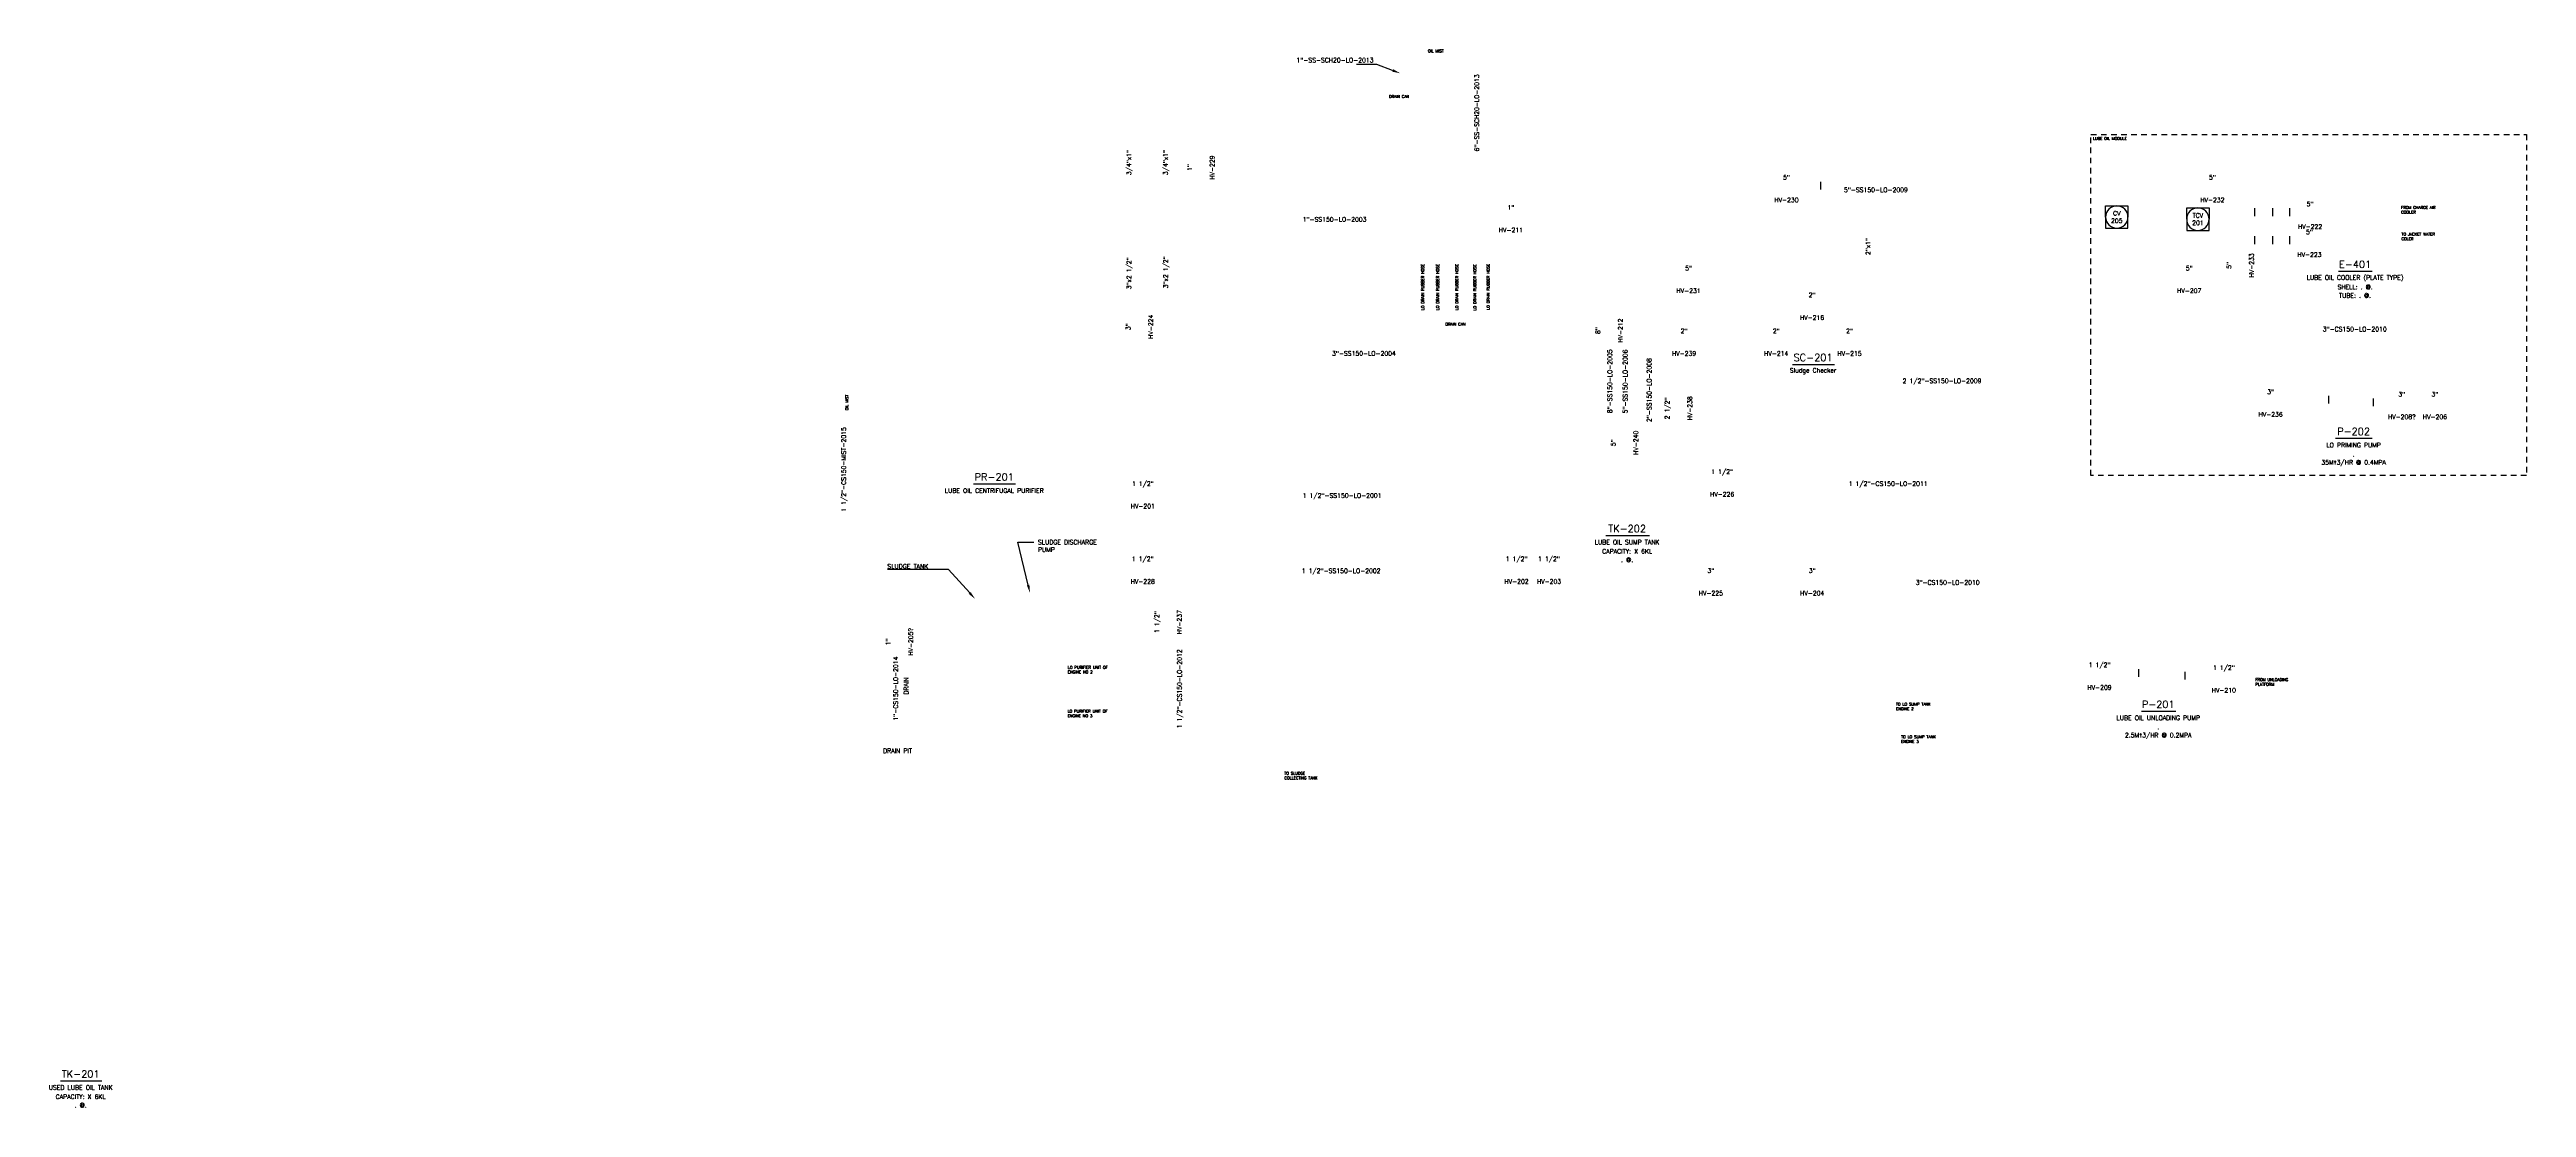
# Model space of a CAD drawing. Header units: inches. Extents: x -14.7 to 40.7, y -10.6 to 13.
import ezdxf
from ezdxf import colors
from ezdxf.entities.mleader import LeaderData, LeaderLine
from ezdxf.enums import TextEntityAlignment as Align
from ezdxf.math import Vec2, Vec3

# ---------------------------------------------------------------- set-up
doc = ezdxf.new("R2010")
doc.units = ezdxf.units.IN
doc.header["$MEASUREMENT"] = 0
doc.linetypes.add('HIDDEN2', pattern=[0.1875, 0.125, -0.0625])
doc.layers.add('Instrument', color=2, linetype='Continuous')
doc.layers.add('Text', color=7, linetype='Continuous')
doc.layers.add('no plot', color=41, linetype='HIDDEN2', plot=False)
doc.styles.get("Standard").update_dxf_attribs({"font": 'romans.shx', "height": 0.1})

# ---------------------------------------------------------------- blocks, each defined once
blk = doc.blocks.new('Pipeline Tag_block')
at = {"color": 0, "linetype": 'ByBlock', "lineweight": -2}
blk.add_attdef('#(TargetObject.Tag)', text='', height=0.1, dxfattribs=at).set_placement((0, 0), align=Align.MIDDLE_CENTER)
blk = doc.blocks.new('Valve Label_block')
at = {"color": 0, "linetype": 'ByBlock', "lineweight": -2}
blk.add_attdef('#(TargetObject.Size)', text='', height=0.1, dxfattribs=at).set_placement((0, 0.1875), align=Align.BOTTOM_CENTER)
blk.add_attdef('#(TargetObject.Tag)', text='', height=0.1, dxfattribs=at).set_placement((0, -0.1875), align=Align.TOP_CENTER)
blk = doc.blocks.new('AdjacentPipeReducerStyle_block')
at = {"color": 0, "linetype": 'ByBlock', "lineweight": -2}
blk.add_attdef('#(PipeLines.Size)x#(PipeLines.Size)', text='', height=0.1, dxfattribs=at).set_placement((0, 0), align=Align.MIDDLE_CENTER)
blk = doc.blocks.new('*U64')
at = {"color": 0, "linetype": 'ByBlock', "lineweight": -3}
blk.add_line((-0.479, -0.152), (0.496, -0.152), dxfattribs=at)
at = {"color": 0, "linetype": 'ByBlock', "lineweight": -2}
for tag, height, p in [('#(TargetObject.Tag)', 0.16, (0, 0)), ('#(TargetObject.Width) X #(TargetObject.Height)', 0.1, (0, -0.508)), ('#(TargetObject.Description)', 0.1, (0, -0.304)), ('#(Tanks.DesignPressure) @#(Tanks.DesignTemperature)', 0.1, (0, -0.698))]:
    blk.add_attdef(tag, text='', height=height, dxfattribs=at).set_placement(p, align=Align.MIDDLE)
blk = doc.blocks.new('*U65')
at = {"color": 0, "linetype": 'ByBlock', "lineweight": -3}
blk.add_line((-0.463, -0.152), (0.479, -0.152), dxfattribs=at)
at = {"color": 0, "linetype": 'ByBlock', "lineweight": -2}
for tag, height, p in [('#(TargetObject.Tag)', 0.16, (0, 0)), ('#(TargetObject.Description)', 0.1, (0, -0.304))]:
    blk.add_attdef(tag, text='', height=height, dxfattribs=at).set_placement(p, align=Align.MIDDLE)
blk = doc.blocks.new('*U66')
at = {"color": 0, "linetype": 'ByBlock', "lineweight": -3}
blk.add_line((-0.401, -0.152), (0.418, -0.152), dxfattribs=at)
at = {"color": 0, "linetype": 'ByBlock', "lineweight": -2}
for tag, height, p in [('#(TargetObject.Tag)', 0.16, (0, 0)), ('#(TARGETOBJECT.MANUFACTURER)', 0.1, (0, -0.508)), ('#(TargetObject.Description)', 0.1, (0, -0.304)), ('#(TargetObject.FlowCapacity) @#(TargetObject.TotalDynamicHead)', 0.1, (0, -0.698))]:
    blk.add_attdef(tag, text='', height=height, dxfattribs=at).set_placement(p, align=Align.MIDDLE)
blk = doc.blocks.new('*U70')
at = {"color": 0, "linetype": 'ByBlock', "lineweight": -3}
blk.add_line((-0.377, -0.152), (0.393, -0.152), dxfattribs=at)
at = {"color": 0, "linetype": 'ByBlock', "lineweight": -2}
for tag, height, p in [('#(TargetObject.Tag)', 0.16, (0, 0)), ('#(TARGETOBJECT.MANUFACTURER)', 0.1, (0, -0.508)), ('#(TargetObject.Description)', 0.1, (0, -0.304)), ('#(TargetObject.FlowCapacity) @#(TargetObject.TotalDynamicHead)', 0.1, (0, -0.698))]:
    blk.add_attdef(tag, text='', height=height, dxfattribs=at).set_placement(p, align=Align.MIDDLE)
blk = doc.blocks.new('*U67')
at = {"color": 0, "linetype": 'ByBlock', "lineweight": -3}
blk.add_line((-0.369, -0.152), (0.385, -0.152), dxfattribs=at)
at = {"color": 0, "linetype": 'ByBlock', "lineweight": -2}
for tag, height, p in [('#(TargetObject.Tag)', 0.16, (0, 0)), ('SHELL: #(TARGETOBJECT.SHELLDESIGNPRESSURE) @#(+TARGETOBJECT.SHELLDESIGNTEMPERATURE)', 0.1, (0, -0.508)), ('#(TargetObject.Description)', 0.1, (0, -0.304)), ('TUBE: #(TARGETOBJECT.TUBEDESIGNPRESSURE) @#(+TARGETOBJECT.TUBEDESIGNTEMPERATURE)', 0.1, (0, -0.698))]:
    blk.add_attdef(tag, text='', height=height, dxfattribs=at).set_placement(p, align=Align.MIDDLE)
blk = doc.blocks.new('*U71')
at = {"color": 0, "linetype": 'ByBlock', "lineweight": -3}
blk.add_line((-0.455, -0.152), (0.471, -0.152), dxfattribs=at)
at = {"color": 0, "linetype": 'ByBlock', "lineweight": -2}
for tag, height, p in [('#(TargetObject.Tag)', 0.16, (0, 0)), ('#(TargetObject.Width) X #(TargetObject.Height)', 0.1, (0, -0.508)), ('#(TargetObject.Description)', 0.1, (0, -0.304)), ('#(Tanks.DesignPressure) @#(Tanks.DesignTemperature)', 0.1, (0, -0.698))]:
    blk.add_attdef(tag, text='', height=height, dxfattribs=at).set_placement(p, align=Align.MIDDLE)
blk = doc.blocks.new('*U68')
at = {"color": 0, "linetype": 'ByBlock', "lineweight": -2}
for p, q in [((-0.25, 0.25), (0.25, 0.25)), ((-0.25, 0), (-0.25, 0.25)), ((0.25, 0.25), (0.25, 0)), ((-0.25, 0), (-0.25, -0.25)), ((-0.25, -0.25), (0.25, -0.25)), ((0.25, -0.25), (0.25, 0))]:
    blk.add_line(p, q, dxfattribs=at)
for start, end in [(0, 180), (180, 0)]:
    blk.add_arc((0, 0), 0.25, start, end, dxfattribs=at)
blk.add_wipeout([(-0.148, 0.149), (0.153, 0.151), (0.153, 0.024), (-0.148, 0.024)], dxfattribs=at)
blk.add_wipeout([(-0.142, -0.024), (0.146, -0.024), (0.146, -0.155), (-0.142, -0.155)], dxfattribs=at)
for tag, p in [('#(TargetObject.Type)', (0, 0.083)), ('#(TargetObject.LoopNumber)', (0, -0.083))]:
    blk.add_attdef(tag, text='', height=0.1, dxfattribs=at).set_placement(p, align=Align.MIDDLE_CENTER)
blk = doc.blocks.new('*U69')
at = {"color": 0, "linetype": 'ByBlock', "lineweight": -2}
for p, q in [((-0.25, 0.25), (0.25, 0.25)), ((-0.25, 0), (-0.25, 0.25)), ((0.25, 0.25), (0.25, 0)), ((-0.25, 0), (-0.25, -0.25)), ((-0.25, -0.25), (0.25, -0.25)), ((0.25, -0.25), (0.25, 0))]:
    blk.add_line(p, q, dxfattribs=at)
for start, end in [(0, 180), (180, 0)]:
    blk.add_arc((0, 0), 0.25, start, end, dxfattribs=at)
blk.add_wipeout([(-0.102, 0.149), (0.107, 0.151), (0.107, 0.024), (-0.102, 0.024)], dxfattribs=at)
blk.add_wipeout([(-0.157, -0.024), (0.162, -0.024), (0.162, -0.155), (-0.157, -0.155)], dxfattribs=at)
for tag, p in [('#(TargetObject.Type)', (0, 0.083)), ('#(TargetObject.LoopNumber)', (0, -0.083))]:
    blk.add_attdef(tag, text='', height=0.1, dxfattribs=at).set_placement(p, align=Align.MIDDLE_CENTER)

msp = doc.modelspace()

# ---------------------------------------------------------------- linework, layer by layer
at = {"layer": 'Instrument', "linetype": 'ByBlock'}
for p, q in [((24.913, 10.062), (24.913, 9.89)), ((34.608, 9.467), (34.608, 9.294)), ((35.011, 9.467), (35.011, 9.294)), ((35.393, 9.467), (35.393, 9.294)), ((34.608, 8.842), (34.608, 8.669)), ((35.011, 8.842), (35.011, 8.669)), ((35.396, 8.842), (35.396, 8.669)), ((36.267, 5.275), (36.267, 5.102)), ((37.264, 5.217), (37.264, 5.044)), ((32.02, -0.83), (32.02, -1.003)), ((33.055, -0.892), (33.055, -1.065))]:
    msp.add_line(p, q, dxfattribs=at)

# ---------------------------------------------------------------- block references
for p, rotation, values in [((9.458, 10.489), 90, {'#(PipeLines.Size)x#(PipeLines.Size)': '3/4"x1"'}), ((10.275, 10.489), 90, {'#(PipeLines.Size)x#(PipeLines.Size)': '3/4"x1"'}), ((9.458, 8.013), 90, {'#(PipeLines.Size)x#(PipeLines.Size)': '3"x2 1/2"'}), ((10.279, 8.036), 90, {'#(PipeLines.Size)x#(PipeLines.Size)': '3"x2 1/2"'}), ((25.976, 8.612), 90.00000000000001, {'#(PipeLines.Size)x#(PipeLines.Size)': '2"x1"'})]:
    msp.add_blockref('AdjacentPipeReducerStyle_block', p, dxfattribs=dict(rotation=rotation)).add_auto_attribs(values)
msp.add_blockref('*U69', (31.534, 9.272), dxfattribs=at).add_auto_attribs({'#(TargetObject.Type)': 'CV', '#(TargetObject.LoopNumber)': '205'})
at = {"layer": 'Text'}
for name, p, values in [('Pipeline Tag_block', (14.063, 12.778), {'#(TargetObject.Tag)': '1"-SS-SCH20-LO-2013'}), ('Valve Label_block', (24.153, 9.89), {'#(TargetObject.Size)': '5"', '#(TargetObject.Tag)': 'HV-230'}), ('Valve Label_block', (33.671, 9.89), {'#(TargetObject.Size)': '5"', '#(TargetObject.Tag)': 'HV-232'}), ('Valve Label_block', (17.995, 9.219), {'#(TargetObject.Size)': '1"', '#(TargetObject.Tag)': 'HV-211'}), ('Pipeline Tag_block', (26.151, 9.878), {'#(TargetObject.Tag)': '5"-SS150-LO-2009'}), ('Valve Label_block', (35.852, 9.294), {'#(TargetObject.Size)': '5"', '#(TargetObject.Tag)': 'HV-222'}), ('Pipeline Tag_block', (14.054, 9.219), {'#(TargetObject.Tag)': '1"-SS150-LO-2003'}), ('Valve Label_block', (35.84, 8.669), {'#(TargetObject.Size)': '5"', '#(TargetObject.Tag)': 'HV-223'}), ('Valve Label_block', (21.965, 7.862), {'#(TargetObject.Size)': '5"', '#(TargetObject.Tag)': 'HV-231'}), ('Valve Label_block', (33.153, 7.862), {'#(TargetObject.Size)': '5"', '#(TargetObject.Tag)': 'HV-207'}), ('*U67', (36.859, 8.216), {'#(TargetObject.Tag)': 'E-401', '#(TargetObject.Description)': 'LUBE OIL COOLER (PLATE TYPE)', 'SHELL: #(TARGETOBJECT.SHELLDESIGNPRESSURE) @#(+TARGETOBJECT.SHELLDESIGNTEMPERATURE)': 'SHELL: . @.', 'TUBE: #(TARGETOBJECT.TUBEDESIGNPRESSURE) @#(+TARGETOBJECT.TUBEDESIGNTEMPERATURE)': 'TUBE: . @.'}), ('Valve Label_block', (24.725, 7.262), {'#(TargetObject.Size)': '2"', '#(TargetObject.Tag)': 'HV-216'}), ('Valve Label_block', (21.864, 6.459), {'#(TargetObject.Size)': '2"', '#(TargetObject.Tag)': 'HV-239'}), ('Valve Label_block', (23.924, 6.459), {'#(TargetObject.Size)': '2"', '#(TargetObject.Tag)': 'HV-214'}), ('Valve Label_block', (25.562, 6.459), {'#(TargetObject.Size)': '2"', '#(TargetObject.Tag)': 'HV-215'}), ('Pipeline Tag_block', (36.851, 6.767), {'#(TargetObject.Tag)': '3"-CS150-LO-2010'}), ('Pipeline Tag_block', (14.71, 6.224), {'#(TargetObject.Tag)': '3"-SS150-LO-2004'}), ('*U65', (24.747, 6.132), {'#(TargetObject.Tag)': 'SC-201', '#(TargetObject.Description)': 'Sludge Checker'}), ('Pipeline Tag_block', (27.628, 5.61), {'#(TargetObject.Tag)': '2 1/2"-SS150-LO-2009'}), ('Valve Label_block', (34.972, 5.099), {'#(TargetObject.Size)': '3"', '#(TargetObject.Tag)': 'HV-236'}), ('Valve Label_block', (37.903, 5.044), {'#(TargetObject.Size)': '3"', '#(TargetObject.Tag)': 'HV-208?'}), ('Valve Label_block', (38.644, 5.044), {'#(TargetObject.Size)': '3"', '#(TargetObject.Tag)': 'HV-206'}), ('*U66', (36.826, 4.48), {'#(TargetObject.Tag)': 'P-202', '#(TargetObject.Description)': 'LO PRIMING PUMP', '#(TARGETOBJECT.MANUFACTURER)': '.', '#(TargetObject.FlowCapacity) @#(TargetObject.TotalDynamicHead)': '35M^ 3/HR @ 0.4MPA'}), ('*U65', (6.448, 3.462), {'#(TargetObject.Tag)': 'PR-201', '#(TargetObject.Description)': 'LUBE OIL CENTRIFUGAL PURIFIER'}), ('Valve Label_block', (9.769, 3.047), {'#(TargetObject.Size)': '1 1/2"', '#(TargetObject.Tag)': 'HV-201'}), ('Valve Label_block', (22.715, 3.314), {'#(TargetObject.Size)': '1 1/2"', '#(TargetObject.Tag)': 'HV-226'}), ('Pipeline Tag_block', (26.423, 3.314), {'#(TargetObject.Tag)': '1 1/2"-CS150-LO-2011'}), ('Pipeline Tag_block', (14.221, 3.047), {'#(TargetObject.Tag)': '1 1/2"-SS150-LO-2001'}), ('*U64', (20.592, 2.31), {'#(TargetObject.Tag)': 'TK-202', '#(TargetObject.Description)': 'LUBE OIL SUMP TANK', '#(TargetObject.Width) X #(TargetObject.Height)': 'CAPACITY: X 6KL', '#(Tanks.DesignPressure) @#(Tanks.DesignTemperature)': '. @.'}), ('Valve Label_block', (9.767, 1.365), {'#(TargetObject.Size)': '1 1/2"', '#(TargetObject.Tag)': 'HV-228'}), ('Valve Label_block', (18.12, 1.365), {'#(TargetObject.Size)': '1 1/2"', '#(TargetObject.Tag)': 'HV-202'}), ('Valve Label_block', (18.846, 1.365), {'#(TargetObject.Size)': '1 1/2"', '#(TargetObject.Tag)': 'HV-203'}), ('Pipeline Tag_block', (14.201, 1.365), {'#(TargetObject.Tag)': '1 1/2"-SS150-LO-2002'}), ('Valve Label_block', (22.463, 1.104), {'#(TargetObject.Size)': '3"', '#(TargetObject.Tag)': 'HV-225'}), ('Valve Label_block', (24.728, 1.104), {'#(TargetObject.Size)': '3"', '#(TargetObject.Tag)': 'HV-204'}), ('Pipeline Tag_block', (27.755, 1.104), {'#(TargetObject.Tag)': '3"-CS150-LO-2010'}), ('Valve Label_block', (31.148, -1.003), {'#(TargetObject.Size)': '1 1/2"', '#(TargetObject.Tag)': 'HV-209'}), ('Valve Label_block', (33.926, -1.065), {'#(TargetObject.Size)': '1 1/2"', '#(TargetObject.Tag)': 'HV-210'}), ('*U70', (32.46, -1.616), {'#(TargetObject.Tag)': 'P-201', '#(TargetObject.Description)': 'LUBE OIL UNLOADING PUMP', '#(TARGETOBJECT.MANUFACTURER)': '.', '#(TargetObject.FlowCapacity) @#(TargetObject.TotalDynamicHead)': '2.5M^ 3/HR @ 0.2MPA'}), ('*U71', (-13.966, -9.877), {'#(TargetObject.Tag)': 'TK-201', '#(TargetObject.Description)': 'USED LUBE OIL TANK', '#(TargetObject.Width) X #(TargetObject.Height)': 'CAPACITY: X 6KL', '#(Tanks.DesignPressure) @#(Tanks.DesignTemperature)': '. @.'})]:
    msp.add_blockref(name, p, dxfattribs=at).add_auto_attribs(values)
for name, p, rotation, values in [('Pipeline Tag_block', (17.231, 11.599), 90, {'#(TargetObject.Tag)': '6"-SS-SCH20-LO-2013'}), ('Valve Label_block', (11.082, 10.377), 90.00000000000001, {'#(TargetObject.Size)': '1"', '#(TargetObject.Tag)': 'HV-229'}), ('Valve Label_block', (34.307, 8.192), 90.00000000000001, {'#(TargetObject.Size)': '5"', '#(TargetObject.Tag)': 'HV-233'}), ('Valve Label_block', (9.708, 6.82), 90, {'#(TargetObject.Size)': '3"', '#(TargetObject.Tag)': 'HV-224'}), ('Valve Label_block', (20.204, 6.734), 90, {'#(TargetObject.Size)': '8"', '#(TargetObject.Tag)': 'HV-212'}), ('Pipeline Tag_block', (20.204, 5.601), 90, {'#(TargetObject.Tag)': '8"-SS150-LO-2005'}), ('Pipeline Tag_block', (20.549, 5.597), 90, {'#(TargetObject.Tag)': '5"-SS150-LO-2006'}), ('Pipeline Tag_block', (21.084, 5.405), 90, {'#(TargetObject.Tag)': '2"-SS150-LO-2008'}), ('Valve Label_block', (21.754, 4.997), 90, {'#(TargetObject.Size)': '2 1/2"', '#(TargetObject.Tag)': 'HV-238'}), ('Pipeline Tag_block', (3.084, 3.63), 90, {'#(TargetObject.Tag)': '1 1/2"-CS150-MIST-2015'}), ('Valve Label_block', (20.549, 4.227), 90, {'#(TargetObject.Size)': '5"', '#(TargetObject.Tag)': 'HV-240'}), ('Valve Label_block', (4.345, -0.221), 90, {'#(TargetObject.Size)': '1"', '#(TargetObject.Tag)': 'HV-205?'}), ('Valve Label_block', (10.349, 0.219), 90, {'#(TargetObject.Size)': '1 1/2"', '#(TargetObject.Tag)': 'HV-237'}), ('Pipeline Tag_block', (10.588, -1.272), 90, {'#(TargetObject.Tag)': '1 1/2"-CS150-LO-2012'}), ('Pipeline Tag_block', (4.246, -1.266), 90, {'#(TargetObject.Tag)': '1"-CS150-LO-2014'})]:
    msp.add_blockref(name, p, dxfattribs=dict(at, rotation=rotation)).add_auto_attribs(values)

# ---------------------------------------------------------------- texts
msp.add_text('DRAIN', height=0.1, rotation=90).set_placement((4.53, -1.4))
at = {"insert": (3.966, -2.605), "char_height": 0.1, "attachment_point": 1}
msp.add_mtext_dynamic_manual_height_columns('DRAIN PIT', width=0.76385, gutter_width=0.5, heights=[0.158], dxfattribs=at)
at = {"layer": 'Text', "char_height": 0.0625, "attachment_point": 1}
for s, width, heights, insert in [('OIL MIST', 0.99189, [0.302], (16.14, 13.014)), ('DRAIN CAN', 0.96291, [0.305], (15.271, 11.996)), ('LUBE OIL MODULE', 0.99189, [0.302], (31, 11.056)), ('FROM CHARGE AIR COOLER', 0.96291, [0.305], (37.889, 9.518)), ('TO JACKET WATER COLER', 0.96291, [0.305], (37.896, 8.918)), ('DRAIN CAN', 0.96291, [0.305], (16.532, 6.908)), ('LO PURIFIER UNIT OF ENGINE NO 2', 0.99189, [0.302], (8.093, -0.76)), ('FROM UNLOADING PLATFORM', 0.99189, [0.302], (34.63, -1.035)), ('TO LO SUMP TANK ENGINE 2', 0.96291, [0.305], (26.6, -1.582)), ('LO PURIFIER UNIT OF ENGINE NO 3', 0.99189, [0.302], (8.087, -1.739)), ('TO LO SUMP TANK ENGINE 3', 0.96291, [0.305], (26.714, -2.312)), ('TO SLUDGE COLLECTING TANK', 0.99189, [0.302], (12.932, -3.127))]:
    msp.add_mtext_dynamic_manual_height_columns(s, width=width, gutter_width=0.5, heights=heights, dxfattribs=dict(at, insert=insert))
at = {"layer": 'Text', "char_height": 0.0625, "attachment_point": 1, "rotation": 90}
for s, width, heights, insert in [('LO DRAIN RUBBER HOSE', 1.29444, [0.272], (15.992, 7.19)), ('LO DRAIN RUBBER HOSE', 1.29444, [0.272], (16.325, 7.19)), ('LO DRAIN RUBBER HOSE', 1.29444, [0.272], (16.755, 7.189)), ('LO DRAIN RUBBER HOSE', 1.29444, [0.272], (17.155, 7.182)), ('LO DRAIN RUBBER HOSE', 1.29444, [0.272], (17.455, 7.196)), ('OIL MIST', 0.99189, [0.302], (3.124, 4.953))]:
    msp.add_mtext_dynamic_manual_height_columns(s, width=width, gutter_width=0.5, heights=heights, dxfattribs=dict(at, insert=insert))

# ---------------------------------------------------------------- leaders
ml = msp.add_multileader_mtext('Standard')
ml.set_content('', color=256)
ml.set_leader_properties()
ml.build(insert=Vec2(0, 0))
ml.multileader.update_dxf_attribs({"text_right_attachment_type": 6, "dogleg_length": 0.36, "arrow_head_size": 0.18})
ctx = ml.context
ctx.base_point, ctx.char_height, ctx.arrow_head_size, ctx.landing_gap_size, ctx.plane_origin = Vec3(14.455, 12.77), 0.18, 0.18, 0.09, Vec3(15.52, 12.485)
ctx.right_attachment, ctx.text_align_type = 6, 2
notes = []
notes.append((ctx, [(0, (1, 1, 0), (14.995, 12.68), (-1, 0), 0.36, [(0, [(15.52, 12.485)], 0, [])])]))
ctx.mtext.insert, ctx.mtext.alignment, ctx.mtext.flow_direction = Vec3(14.545, 12.86), 3, 5
ml = msp.add_multileader_mtext('Standard')
ml.set_content('SLUDGE DISCHARGE \\PPUMP', color=256)
ml.set_leader_properties()
ml.build(insert=Vec2(0, 0))
ml.multileader.update_dxf_attribs({"text_right_attachment_type": 6, "dogleg_length": 0.36, "arrow_head_size": 0.18})
ctx = ml.context
ctx.base_point, ctx.char_height, ctx.arrow_head_size, ctx.landing_gap_size, ctx.plane_origin = Vec3(7.336, 2.005), 0.1, 0.18, 0.09, Vec3(7.248, 0.873)
ctx.right_attachment = 6
notes.append((ctx, [(1, (1, 1, 0), (6.976, 2.005), (1, 0), 0.36, [(0, [(7.248, 0.873)], 0, [])])]))
ctx.mtext.insert, ctx.mtext.width, ctx.mtext.flow_direction = Vec3(7.426, 2.055), 1.51975, 5
ml = msp.add_multileader_mtext('Standard')
ml.set_content('SLUDGE TANK', color=256)
ml.set_leader_properties()
ml.build(insert=Vec2(0, 0))
ml.multileader.update_dxf_attribs({"text_right_attachment_type": 6, "dogleg_length": 0.36, "arrow_head_size": 0.18})
ctx = ml.context
ctx.base_point, ctx.char_height, ctx.arrow_head_size, ctx.landing_gap_size, ctx.plane_origin = Vec3(3.875, 1.466), 0.1, 0.18, 0.09, Vec3(6.021, 0.738)
ctx.right_attachment, ctx.text_align_type = 6, 2
notes.append((ctx, [(0, (1, 1, 0), (5.424, 1.396), (-1, 0), 0.36, [(0, [(6.021, 0.738)], 0, [])])]))
ctx.mtext.insert, ctx.mtext.alignment, ctx.mtext.flow_direction = Vec3(4.974, 1.516), 3, 5
for ctx, leaders in notes:
    for number, flags, end, landing, length, lines in leaders:
        leader = LeaderData()
        leader.index, (leader.has_last_leader_line, leader.has_dogleg_vector, leader.attachment_direction) = number, flags
        leader.last_leader_point, leader.dogleg_vector, leader.dogleg_length = Vec3(end), Vec3(landing), length
        for number, points, colour, breaks in lines:
            line = LeaderLine()
            line.index, line.vertices, line.color, line.breaks = number, Vec3.list(points), colors.encode_raw_color(colour), breaks
            leader.lines.append(line)
        ctx.leaders.append(leader)

# ---------------------------------------------------------------- next in the draw order: block references
at = {"layer": 'Instrument', "linetype": 'ByBlock'}
msp.add_blockref('*U68', (33.346, 9.224), dxfattribs=at).add_auto_attribs({'#(TargetObject.Type)': 'TCV', '#(TargetObject.LoopNumber)': '201'})

# ---------------------------------------------------------------- next in the draw order: linework, layer by layer
at = {"layer": 'no plot'}
msp.add_lwpolyline([(30.957, 11.113), (40.689, 11.113), (40.689, 3.497), (30.957, 3.497)], close=True, dxfattribs=at)

doc.saveas('drawing.dxf')
